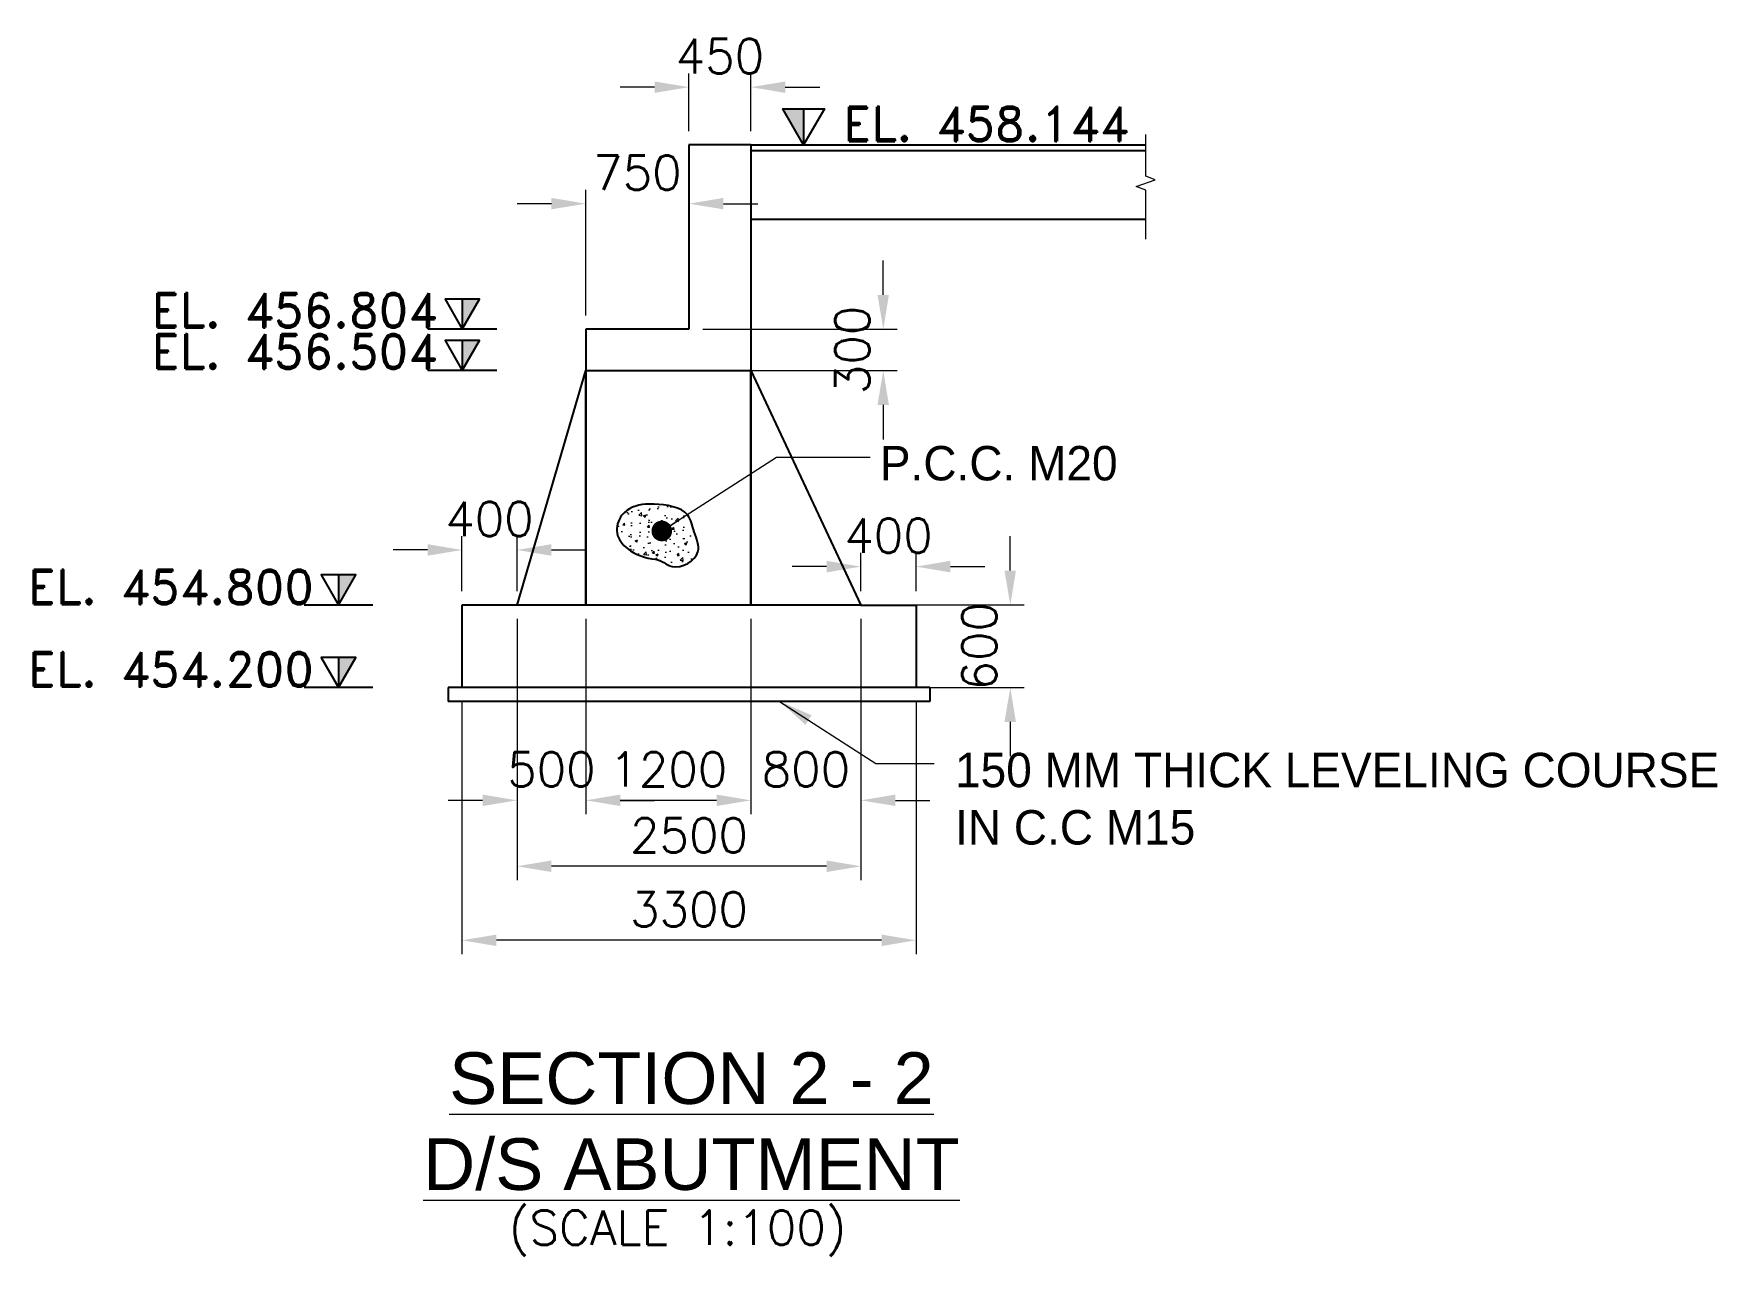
# Model space of a CAD drawing. Extents: x 2542500 to 2835796, y -294794 to -159040.
# Drawn here: x 2657539 to 2669776, y -248011 to -239124 of the extents above; entities that cross this region are included whole.
import ezdxf
from ezdxf.enums import TextEntityAlignment as Align

# ---------------------------------------------------------------- set-up
doc = ezdxf.new("R2010")
doc.units = 0
doc.header["$LTSCALE"] = 8
doc.header["$MEASUREMENT"] = 0
doc.header["$PDMODE"] = 35
doc.linetypes.add('DASHED', pattern=[0.75, 0.5, -0.25])
doc.layers.get('0').update_dxf_attribs({"color": 22, "linetype": 'CONTINUOUS'})
doc.layers.get('DEFPOINTS').update_dxf_attribs({"linetype": 'CONTINUOUS'})
for name, color, linetype, lineweight in [('CON-2', 1, 'CONTINUOUS', 30), ('HATCH SOLID', 253, 'CONTINUOUS', 5), ('LEVEL', 6, 'CONTINUOUS', 20), ('P.C.C', 105, 'CONTINUOUS', 9), ('R_DIMENSION', 8, 'CONTINUOUS', 15), ('R_TEXT G', 7, 'CONTINUOUS', 18), ('SEC MARK', 1, 'CONTINUOUS', 25), ('TEXT', 4, 'CONTINUOUS', 15)]:
    doc.layers.add(name, color=color, linetype=linetype, lineweight=lineweight)
doc.layers.add('PUMP', color=4, linetype='CONTINUOUS')
doc.layers.add('R_HATCH', color=7, linetype='CONTINUOUS', lineweight=9, true_color=0xd1d1ff)
doc.styles.add('ARIEL', font='arial.ttf')
doc.styles.add('ROMANDS', font='romand.shx')
doc.styles.add('ROMANS', font='romans.shx')
doc.styles.get("Standard").update_dxf_attribs({"font": ''})
doc.styles.get('Standard').set_extended_font_data('Univers')
doc.dimstyles.new('DIM-75', dxfattribs={"dimscale": 75, "dimtxt": 2, "dimasz": 2, "dimexe": 1, "dimexo": 1, "dimgap": 1, "dimtad": 1, "dimdec": 0, "dimzin": 0, "dimdsep": 46, "dimtxsty": 'ROMANS', "dimcen": 1, "dimclrd": 256, "dimclre": 256, "dimclrt": 7, "dimadec": 0, "dimazin": 0, "dimtfac": 1, "dimtdec": 0, "dimtofl": 0, "dimtmove": 0, "dimatfit": 3, "dimfxl": 1, "dimtolj": 1, "dimtzin": 0, "dimlwd": 9, "dimlwe": 5, "dimarcsym": 0})
doc.dimstyles.new('DIM-75$0', dxfattribs={"dimscale": 75, "dimtxt": 2, "dimasz": 2, "dimexe": 1, "dimexo": 1, "dimgap": 1, "dimtad": 1, "dimdec": 0, "dimzin": 0, "dimdsep": 46, "dimtxsty": 'ROMANS', "dimcen": 1, "dimclrd": 256, "dimclre": 256, "dimclrt": 7, "dimadec": 0, "dimazin": 0, "dimtfac": 1, "dimtdec": 0, "dimtofl": 0, "dimtmove": 0, "dimatfit": 3, "dimfxl": 1, "dimtolj": 1, "dimtzin": 0, "dimlwd": 9, "dimlwe": 5, "dimarcsym": 0})

msp = doc.modelspace()

# ---------------------------------------------------------------- texts
at = {"layer": 'LEVEL', "char_height": 250, "style": 'ROMANDS'}
for s, insert, attachment_point in [('EL. 458.144', (2663422.4, -239655.1), 1), ('EL. 456.804', (2660475, -241009.5), 3), ('EL. 456.504', (2660475, -241309.5), 3), ('EL. 454.800', (2659575, -243020.5), 3), ('EL. 454.200', (2659575, -243620.5), 3)]:
    msp.add_mtext(s, dxfattribs=dict(at, insert=insert, attachment_point=attachment_point))
at = {"layer": 'R_DIMENSION', "lineweight": 13, "ltscale": 0.13, "style": 'ROMANS'}
msp.add_text('(SCALE 1:100)', height=250, dxfattribs=at).set_placement((2662219.8, -247678), align=Align.TOP_CENTER)
at = {"layer": 'R_TEXT G', "lineweight": 13, "ltscale": 0.13, "char_height": 250, "attachment_point": 1}
for s, insert, width in [('P.C.C. M20', (2663689.3, -242121.3), 2026.31), ('\\A1;150 MM THICK LEVELING COURSE IN C.C M15', (2664235.4, -244351.3), 5762.47)]:
    msp.add_mtext(s, dxfattribs=dict(at, insert=insert, width=width))
at = {"layer": 'TEXT', "color": 1, "lineweight": 13, "insert": (2662319.8, -247533.9), "char_height": 375, "width": 7633.008, "attachment_point": 8, "style": 'ARIEL'}
msp.add_mtext('{\\LSECTION 2 - 2\\PD/S ABUTMENT}', dxfattribs=at)

# ---------------------------------------------------------------- blocks, each defined once
blk = doc.blocks.new('A$C71181FDA')
at = {"layer": 'HATCH SOLID', "ltscale": 100}
blk.add_hatch(color=256, dxfattribs=at).paths.add_polyline_path([(948, 0), (948, 828), (474, 828)])
at = {"layer": 'SEC MARK'}
for p, q in [((948, 828), (948, 0)), ((0, 0), (1896, 0))]:
    blk.add_line(p, q, dxfattribs=at)
blk.add_lwpolyline([(948, 0), (474, 828), (1422, 828), (948, 0)], dxfattribs=at)
blk = doc.blocks.new('*D305')
at = {"layer": 'DEFPOINTS', "color": 0, "ltscale": 0.13}
for p in [(2662302, -239513), (2662302, -239933), (2662752, -239933)]:
    blk.add_point(p, dxfattribs=at)
at = {"layer": 'R_DIMENSION', "lineweight": 5, "ltscale": 0.13}
for p, q in [((2662302, -239833), (2662302, -239413)), ((2662752, -239833), (2662752, -239413))]:
    blk.add_line(p, q, dxfattribs=at)
at = {"layer": 'R_DIMENSION', "lineweight": 9, "ltscale": 0.13}
for p, q in [((2662052, -239513), (2661802, -239513)), ((2663002, -239513), (2663252, -239513))]:
    blk.add_line(p, q, dxfattribs=at)
at = {"layer": 'R_DIMENSION', "ltscale": 0.13}
for points in [[(2662052, -239472), (2662052, -239555), (2662302, -239513)], [(2663002, -239472), (2663002, -239555), (2662752, -239513)]]:
    blk.add_solid(points, dxfattribs=at)
at = {"layer": 'R_DIMENSION', "color": 7, "lineweight": 13, "ltscale": 0.13, "insert": (2662527, -239288), "char_height": 250, "attachment_point": 5, "style": 'ROMANS'}
blk.add_mtext('\\A1;450', dxfattribs=at)
blk = doc.blocks.new('*D306')
at = {"layer": 'DEFPOINTS', "color": 0, "ltscale": 0.13}
for p in [(2662302, -239933), (2662302, -240360), (2661552, -241273)]:
    blk.add_point(p, dxfattribs=at)
at = {"layer": 'R_DIMENSION', "lineweight": 5, "ltscale": 0.13}
for p, q in [((2662302, -240033), (2662302, -240460)), ((2661552, -241173), (2661552, -240260))]:
    blk.add_line(p, q, dxfattribs=at)
at = {"layer": 'R_DIMENSION', "lineweight": 9, "ltscale": 0.13}
for p, q in [((2661302, -240360), (2661052, -240360)), ((2662552, -240360), (2662802, -240360))]:
    blk.add_line(p, q, dxfattribs=at)
at = {"layer": 'R_DIMENSION', "ltscale": 0.13}
for points in [[(2661302, -240318), (2661302, -240401), (2661552, -240360)], [(2662552, -240318), (2662552, -240401), (2662302, -240360)]]:
    blk.add_solid(points, dxfattribs=at)
at = {"layer": 'R_DIMENSION', "color": 7, "lineweight": 13, "ltscale": 0.13, "insert": (2661927, -240135), "char_height": 250, "attachment_point": 5, "style": 'ROMANS'}
blk.add_mtext('\\A1;750', dxfattribs=at)
blk = doc.blocks.new('*D307')
at = {"layer": 'DEFPOINTS', "color": 0, "ltscale": 0.13}
for p in [(2662752, -243277), (2663552, -243277), (2662752, -244697)]:
    blk.add_point(p, dxfattribs=at)
at = {"layer": 'R_DIMENSION', "lineweight": 5, "ltscale": 0.13}
for p, q in [((2662752, -243377), (2662752, -244797)), ((2663552, -243377), (2663552, -244797))]:
    blk.add_line(p, q, dxfattribs=at)
at = {"layer": 'R_DIMENSION', "lineweight": 9, "ltscale": 0.13}
for p, q in [((2662502, -244697), (2662252, -244697)), ((2663802, -244697), (2664052, -244697))]:
    blk.add_line(p, q, dxfattribs=at)
at = {"layer": 'R_DIMENSION', "ltscale": 0.13}
for points in [[(2662502, -244655), (2662502, -244738), (2662752, -244697)], [(2663802, -244655), (2663802, -244738), (2663552, -244697)]]:
    blk.add_solid(points, dxfattribs=at)
at = {"layer": 'R_DIMENSION', "color": 7, "lineweight": 13, "ltscale": 0.13, "insert": (2663152, -244472), "char_height": 250, "attachment_point": 5, "style": 'ROMANS'}
blk.add_mtext('\\A1;800', dxfattribs=at)
blk = doc.blocks.new('*D308')
at = {"layer": 'DEFPOINTS', "color": 0, "ltscale": 0.13}
for p in [(2661552, -243277), (2662752, -243277), (2661552, -244697)]:
    blk.add_point(p, dxfattribs=at)
at = {"layer": 'R_DIMENSION', "lineweight": 5, "ltscale": 0.13}
for p, q in [((2661552, -243377), (2661552, -244797)), ((2662752, -243377), (2662752, -244797))]:
    blk.add_line(p, q, dxfattribs=at)
at = {"layer": 'R_DIMENSION', "lineweight": 9, "ltscale": 0.13}
blk.add_line((2662502, -244697), (2661802, -244697), dxfattribs=at)
at = {"layer": 'R_DIMENSION', "ltscale": 0.13}
for points in [[(2661802, -244655), (2661802, -244738), (2661552, -244697)], [(2662502, -244655), (2662502, -244738), (2662752, -244697)]]:
    blk.add_solid(points, dxfattribs=at)
at = {"layer": 'R_DIMENSION', "color": 7, "lineweight": 13, "ltscale": 0.13, "insert": (2662152, -244472), "char_height": 250, "attachment_point": 5, "style": 'ROMANS'}
blk.add_mtext('\\A1;1200', dxfattribs=at)
blk = doc.blocks.new('*D309')
at = {"layer": 'DEFPOINTS', "color": 0, "ltscale": 0.13}
for p in [(2661052, -243277), (2661552, -243277), (2661052, -244697)]:
    blk.add_point(p, dxfattribs=at)
at = {"layer": 'R_DIMENSION', "lineweight": 5, "ltscale": 0.13}
for p, q in [((2661052, -243377), (2661052, -244797)), ((2661552, -243377), (2661552, -244797))]:
    blk.add_line(p, q, dxfattribs=at)
at = {"layer": 'R_DIMENSION', "lineweight": 9, "ltscale": 0.13}
for p, q in [((2660802, -244697), (2660552, -244697)), ((2661802, -244697), (2662052, -244697))]:
    blk.add_line(p, q, dxfattribs=at)
at = {"layer": 'R_DIMENSION', "ltscale": 0.13}
for points in [[(2660802, -244655), (2660802, -244738), (2661052, -244697)], [(2661802, -244655), (2661802, -244738), (2661552, -244697)]]:
    blk.add_solid(points, dxfattribs=at)
at = {"layer": 'R_DIMENSION', "color": 7, "lineweight": 13, "ltscale": 0.13, "insert": (2661302, -244472), "char_height": 250, "attachment_point": 5, "style": 'ROMANS'}
blk.add_mtext('\\A1;500', dxfattribs=at)
blk = doc.blocks.new('*D310')
at = {"layer": 'DEFPOINTS', "color": 0, "ltscale": 0.13}
for p in [(2663952, -242998), (2663552, -243277), (2663952, -243277)]:
    blk.add_point(p, dxfattribs=at)
at = {"layer": 'R_DIMENSION', "lineweight": 9, "ltscale": 0.13}
for p, q in [((2663302, -242998), (2663052, -242998)), ((2664202, -242998), (2664452, -242998))]:
    blk.add_line(p, q, dxfattribs=at)
at = {"layer": 'R_DIMENSION', "lineweight": 5, "ltscale": 0.13}
for p, q in [((2663552, -243177), (2663552, -242898)), ((2663952, -243177), (2663952, -242898))]:
    blk.add_line(p, q, dxfattribs=at)
at = {"layer": 'R_DIMENSION', "ltscale": 0.13}
for points in [[(2663302, -242956), (2663302, -243040), (2663552, -242998)], [(2664202, -242956), (2664202, -243040), (2663952, -242998)]]:
    blk.add_solid(points, dxfattribs=at)
at = {"layer": 'R_DIMENSION', "color": 7, "lineweight": 13, "ltscale": 0.13, "insert": (2663752, -242773), "char_height": 250, "attachment_point": 5, "style": 'ROMANS'}
blk.add_mtext('\\A1;400', dxfattribs=at)
blk = doc.blocks.new('*D311')
at = {"layer": 'DEFPOINTS', "color": 0, "ltscale": 0.13}
for p in [(2660652, -242877), (2660652, -243277), (2661052, -243277)]:
    blk.add_point(p, dxfattribs=at)
at = {"layer": 'R_DIMENSION', "lineweight": 9, "ltscale": 0.13}
for p, q in [((2660402, -242877), (2660152, -242877)), ((2661302, -242877), (2661552, -242877))]:
    blk.add_line(p, q, dxfattribs=at)
at = {"layer": 'R_DIMENSION', "lineweight": 5, "ltscale": 0.13}
for p, q in [((2660652, -243177), (2660652, -242777)), ((2661052, -243177), (2661052, -242777))]:
    blk.add_line(p, q, dxfattribs=at)
at = {"layer": 'R_DIMENSION', "ltscale": 0.13}
for points in [[(2660402, -242835), (2660402, -242919), (2660652, -242877)], [(2661302, -242835), (2661302, -242919), (2661052, -242877)]]:
    blk.add_solid(points, dxfattribs=at)
at = {"layer": 'R_DIMENSION', "color": 7, "lineweight": 13, "ltscale": 0.13, "insert": (2660852, -242652), "char_height": 250, "attachment_point": 5, "style": 'ROMANS'}
blk.add_mtext('\\A1;400', dxfattribs=at)
blk = doc.blocks.new('*D312')
at = {"layer": 'DEFPOINTS', "color": 0, "ltscale": 0.13}
for p in [(2660652, -243877), (2663952, -243877), (2660652, -245714)]:
    blk.add_point(p, dxfattribs=at)
at = {"layer": 'R_DIMENSION', "lineweight": 5, "ltscale": 0.13}
for p, q in [((2660652, -243977), (2660652, -245814)), ((2663952, -243977), (2663952, -245814))]:
    blk.add_line(p, q, dxfattribs=at)
at = {"layer": 'R_DIMENSION', "lineweight": 9, "ltscale": 0.13}
blk.add_line((2663702, -245714), (2660902, -245714), dxfattribs=at)
at = {"layer": 'R_DIMENSION', "ltscale": 0.13}
for points in [[(2660902, -245673), (2660902, -245756), (2660652, -245714)], [(2663702, -245673), (2663702, -245756), (2663952, -245714)]]:
    blk.add_solid(points, dxfattribs=at)
at = {"layer": 'R_DIMENSION', "color": 7, "lineweight": 13, "ltscale": 0.13, "insert": (2662302, -245489), "char_height": 250, "attachment_point": 5, "style": 'ROMANS'}
blk.add_mtext('\\A1;3300', dxfattribs=at)
blk = doc.blocks.new('*D313')
at = {"layer": 'DEFPOINTS', "color": 0, "ltscale": 0.13}
for p in [(2661052, -243277), (2663552, -243277), (2661052, -245176)]:
    blk.add_point(p, dxfattribs=at)
at = {"layer": 'R_DIMENSION', "lineweight": 5, "ltscale": 0.13}
for p, q in [((2661052, -243377), (2661052, -245276)), ((2663552, -243377), (2663552, -245276))]:
    blk.add_line(p, q, dxfattribs=at)
at = {"layer": 'R_DIMENSION', "lineweight": 9, "ltscale": 0.13}
blk.add_line((2663302, -245176), (2661302, -245176), dxfattribs=at)
at = {"layer": 'R_DIMENSION', "ltscale": 0.13}
for points in [[(2661302, -245134), (2661302, -245218), (2661052, -245176)], [(2663302, -245134), (2663302, -245218), (2663552, -245176)]]:
    blk.add_solid(points, dxfattribs=at)
at = {"layer": 'R_DIMENSION', "color": 7, "lineweight": 13, "ltscale": 0.13, "insert": (2662302, -244951), "char_height": 250, "attachment_point": 5, "style": 'ROMANS'}
blk.add_mtext('\\A1;2500', dxfattribs=at)
blk = doc.blocks.new('*D314')
at = {"layer": 'DEFPOINTS', "color": 0, "ltscale": 0.13}
for p in [(2662302, -241273), (2662302, -241573), (2663714, -241573)]:
    blk.add_point(p, dxfattribs=at)
at = {"layer": 'R_DIMENSION', "lineweight": 9, "ltscale": 0.13}
for p, q in [((2663714, -241023), (2663714, -240773)), ((2663714, -241823), (2663714, -242073))]:
    blk.add_line(p, q, dxfattribs=at)
at = {"layer": 'R_DIMENSION', "lineweight": 5, "ltscale": 0.13}
for p, q in [((2662402, -241273), (2663814, -241273)), ((2662402, -241573), (2663814, -241573))]:
    blk.add_line(p, q, dxfattribs=at)
at = {"layer": 'R_DIMENSION', "ltscale": 0.13}
for points in [[(2663672, -241023), (2663755, -241023), (2663714, -241273)], [(2663672, -241823), (2663755, -241823), (2663714, -241573)]]:
    blk.add_solid(points, dxfattribs=at)
at = {"layer": 'R_DIMENSION', "color": 7, "lineweight": 13, "ltscale": 0.13, "insert": (2663489, -241423), "char_height": 250, "attachment_point": 5, "rotation": 90, "style": 'ROMANS'}
blk.add_mtext('\\A1;300', dxfattribs=at)
blk = doc.blocks.new('*D315')
at = {"layer": 'DEFPOINTS', "color": 0, "ltscale": 0.13}
for p in [(2663752, -243277), (2663752, -243877), (2664637, -243877)]:
    blk.add_point(p, dxfattribs=at)
at = {"layer": 'R_DIMENSION', "lineweight": 9, "ltscale": 0.13}
for p, q in [((2664637, -243027), (2664637, -242777)), ((2664637, -244127), (2664637, -244377))]:
    blk.add_line(p, q, dxfattribs=at)
at = {"layer": 'R_DIMENSION', "lineweight": 5, "ltscale": 0.13}
for p, q in [((2663852, -243277), (2664737, -243277)), ((2663852, -243877), (2664737, -243877))]:
    blk.add_line(p, q, dxfattribs=at)
at = {"layer": 'R_DIMENSION', "ltscale": 0.13}
for points in [[(2664595, -243027), (2664678, -243027), (2664637, -243277)], [(2664595, -244127), (2664678, -244127), (2664637, -243877)]]:
    blk.add_solid(points, dxfattribs=at)
at = {"layer": 'R_DIMENSION', "color": 7, "lineweight": 13, "ltscale": 0.13, "insert": (2664412, -243577), "char_height": 250, "attachment_point": 5, "rotation": 90, "style": 'ROMANS'}
blk.add_mtext('\\A1;600', dxfattribs=at)

# ---------------------------------------------------------------- dimensions: what is measured, and where the dimension line sits
at = {"layer": 'R_DIMENSION', "lineweight": 13, "ltscale": 0.13}
for base, p1, p2, angle, picture, middle in [((2662302, -239513.3), (2662752, -239933.3), (2662302, -239933.3), 180, '*D305', (2662527, -239288.3)), ((2662302, -240359.7), (2661552, -241273.3), (2662302, -239933.3), 180, '*D306', (2661927, -240134.7)), ((2663713.7, -241573.3), (2662302, -241273.3), (2662302, -241573.3), 90, '*D314', (2663488.7, -241423.3)), ((2660652, -242877), (2661052, -243277.3), (2660652, -243277.3), 180, '*D311', (2660852, -242652)), ((2663952, -242998), (2663552, -243277.3), (2663952, -243277.3), 180, '*D310', (2663752, -242773)), ((2664636.8, -243877.3), (2663752, -243277.3), (2663752, -243877.3), 90, '*D315', (2664411.8, -243577.3)), ((2661052, -244696.8), (2661552, -243277.3), (2661052, -243277.3), 180, '*D309', (2661302, -244471.8)), ((2661052, -245176), (2663552, -243277.3), (2661052, -243277.3), 180, '*D313', (2662302, -244951)), ((2661552, -244696.8), (2662752, -243277.3), (2661552, -243277.3), 180, '*D308', (2662152, -244471.8)), ((2662752, -244696.8), (2663552, -243277.3), (2662752, -243277.3), 180, '*D307', (2663152, -244471.8)), ((2660652, -245714.4), (2663952, -243877.3), (2660652, -243877.3), 180, '*D312', (2662302, -245489.4))]:
    dim = msp.add_linear_dim(base=base, p1=p1, p2=p2, angle=angle, dimstyle='DIM-75$0', override={"dimscale": 100, "dimtxt": 2.5, "dimasz": 2.5, "dimtix": 1}, dxfattribs=at)
    dim.commit()
    dim.dimension.update_dxf_attribs({"geometry": picture, "text_midpoint": middle})

# ---------------------------------------------------------------- hatches: boundary and pattern name
at = {"layer": 'R_HATCH', "lineweight": 13, "ltscale": 0.13}
h = msp.add_hatch(dxfattribs=at)
h.set_pattern_fill('AR-CONC,_O', color=256, scale=25)
h.set_pattern_definition([(50, (1320719.04, -120553.92), (179.315046, -15.688034), [18.75, -206.25]), (355, (1320719.04, -120553.92), (-34.687833, 188.048033), [15, -165]), (100.4514, (1320733.98, -120555.23), (144.627345, 172.359886), [15.935047, -175.285528]), (46.1842, (1320719.04, -120503.92), (266.810262, -41.379754), [28.125, -309.375]), (96.6356, (1320741.27, -120507.37), (233.665676, 243.52947), [23.90257, -262.92825]), (351.1842, (1320719.04, -120503.92), (233.665486, 243.52965), [22.5, -247.5]), (21, (1320744.04, -120516.42), (149.226763, -100.654723), [18.75, -206.25]), (326, (1320744.04, -120516.42), (60.828833, 181.287511), [15, -165]), (71.4514, (1320756.48, -120524.81), (210.055657, 80.632624), [15.935047, -175.285528]), (37.5, (1320719.04, -120553.924), (3.0399638, 83.2234635), [0, -163, 0, -167.5, 0, -165.625]), (7.5, (1320719.04, -120553.92), (65.7673844, 98.602928), [0, -95.5, 0, -159.25, 0, -63.125]), (327.5, (1320663.29, -120553.924), (133.455609, -5.638718), [0, -62.5, 0, -195, 0, -258.75]), (317.5, (1320638.29, -120553.92), (145.796542, 25.026246), [0, -81.25, 0, -129.5, 0, -183.75])])
edge = h.paths.add_edge_path()
edge.add_spline(control_points=[(2662292.6, -242624.7), (2662244.7, -242561.5), (2662110.3, -242545.2), (2661945.2, -242540.7), (2661807.1, -242591.7), (2661755.8, -242760.7), (2661869.2, -242899.6), (2661986.4, -242936.7), (2662058.5, -242944.8), (2662101.9, -242949.7), (2662163.2, -243017.7), (2662256.8, -242995.2), (2662292.6, -242974.6)], knot_values=[2763.7906785, 2763.7906785, 2763.7906785, 2763.7906785, 3278.2084921, 3403.9366422, 3781.4761906, 4051.3796751, 4322.6914465, 4757.7698393, 4757.7698393, 4757.7698393, 5019.8300207, 5236.7263335, 5236.7263335, 5236.7263335, 5236.7263335], degree=3, periodic=0)
edge.add_line((2662292.6, -242974.6), (2662292.6, -242624.7))
edge = h.paths.add_edge_path()
edge.add_spline(control_points=[(2662292.6, -242974.6), (2662328.5, -242953.9), (2662397.2, -242881), (2662335.8, -242751.9), (2662316.9, -242656.7), (2662292.6, -242624.7)], knot_values=[1993.9791608, 1993.9791608, 1993.9791608, 1993.9791608, 2211.3936146, 2503.4861022, 2763.7906785, 2763.7906785, 2763.7906785, 2763.7906785], degree=3, periodic=0)
edge.add_line((2662292.6, -242624.7), (2662292.6, -242974.6))

# ---------------------------------------------------------------- linework, layer by layer
for p, q in [((2662752, -239933.3), (2662302, -239933.3)), ((2662302, -239933.3), (2662302, -241273.3)), ((2662752, -239933.3), (2662752, -241573.3)), ((2662752, -239933.3), (2665621, -239933.3)), ((2662752, -239973.3), (2665621, -239973.3)), ((2662752, -240473.3), (2665621, -240473.3)), ((2662302, -241273.3), (2661552, -241273.3)), ((2661552, -241273.3), (2661552, -241573.3)), ((2661052, -243277.3), (2661552, -241573.3)), ((2661552, -241573.3), (2662752, -241573.3)), ((2662752, -241573.3), (2663552, -243277.3)), ((2661052, -243277.3), (2660652, -243277.3)), ((2660652, -243277.3), (2660652, -243877.3)), ((2663552, -243277.3), (2661052, -243277.3)), ((2663552, -243277.3), (2663952, -243277.3)), ((2663952, -243277.3), (2663952, -243877.3)), ((2660552, -243877.3), (2660552, -243977.3)), ((2664052, -243877.3), (2660552, -243877.3)), ((2664052, -243977.3), (2660552, -243977.3)), ((2664052, -243877.3), (2664052, -243977.3))]:
    msp.add_line(p, q)
at = {"start_tangent": (-0.993671, 0.1123297), "end_tangent": (-0.993671, 0.1123297)}
msp.add_spline([(2662058.5, -242944.8), (2661855.3, -242867), (2661779, -242754.8), (2661814.9, -242624.7), (2661985.5, -242544), (2662048.4, -242544), (2662292.6, -242624.7), (2662340.3, -242745.9), (2662367.2, -242889.4), (2662178.6, -242997.1), (2662058.5, -242944.8)], degree=3, dxfattribs=at)
at = {"layer": 'CON-2', "linetype": 'DASHED'}
for p, q in [((2661552, -241573.3), (2661552, -243277.3)), ((2662752, -241573.3), (2662752, -243277.3))]:
    msp.add_line(p, q, dxfattribs=at)
at = {"layer": 'P.C.C'}
msp.add_lwpolyline([(2665621, -240618.8), (2665621, -240261.1), (2665552.3, -240236.1), (2665689.7, -240186.1), (2665621, -240161.1), (2665621, -239857.5)], dxfattribs=at)

# ---------------------------------------------------------------- block references
at = {"layer": 'PUMP'}
for p, xscale, yscale, zscale in [((2662834.8, -239933.3), 0.3170279535305767, 0.3170279535305767, 0.3170279535305767), ((2660904.9, -241273.3), -0.2641899612754806, 0.2641899612754806, 0.2641899612754806), ((2660904.9, -241573.3), -0.2641899612754806, 0.2641899612754806, 0.2641899612754806), ((2660004.9, -243277.3), -0.2641899612754806, 0.2641899612754806, 0.2641899612754806), ((2660004.9, -243877.3), -0.2641899612754806, 0.2641899612754806, 0.2641899612754806)]:
    msp.add_blockref('A$C71181FDA', p, dxfattribs=dict(at, xscale=xscale, yscale=yscale, zscale=zscale))

msp.set_redraw_order([(e.dxf.handle, doc.entitydb.next_handle()) for e in msp.query("TEXT MTEXT ATTDEF DIMENSION ARC_DIMENSION")])  # texts and dimensions are drawn at this point

# ---------------------------------------------------------------- leaders
at = {"layer": 'R_DIMENSION'}
msp.add_leader([(2662104.4, -242739), (2662937.5, -242202.7), (2663618.8, -242202.7)], dimstyle='DIM-75', override={"dimldrblk": 'Dot'}, dxfattribs=at)
at = {"layer": 'R_DIMENSION', "lineweight": 13, "ltscale": 0.13}
msp.add_leader([(2662960.7, -243977.3), (2663659.2, -244429.1), (2664083.1, -244429.1)], dimstyle='DIM-75', override={"dimscale": 100, "dimasz": 2.5, "dimtix": 1}, dxfattribs=at)

doc.saveas('drawing.dxf')
